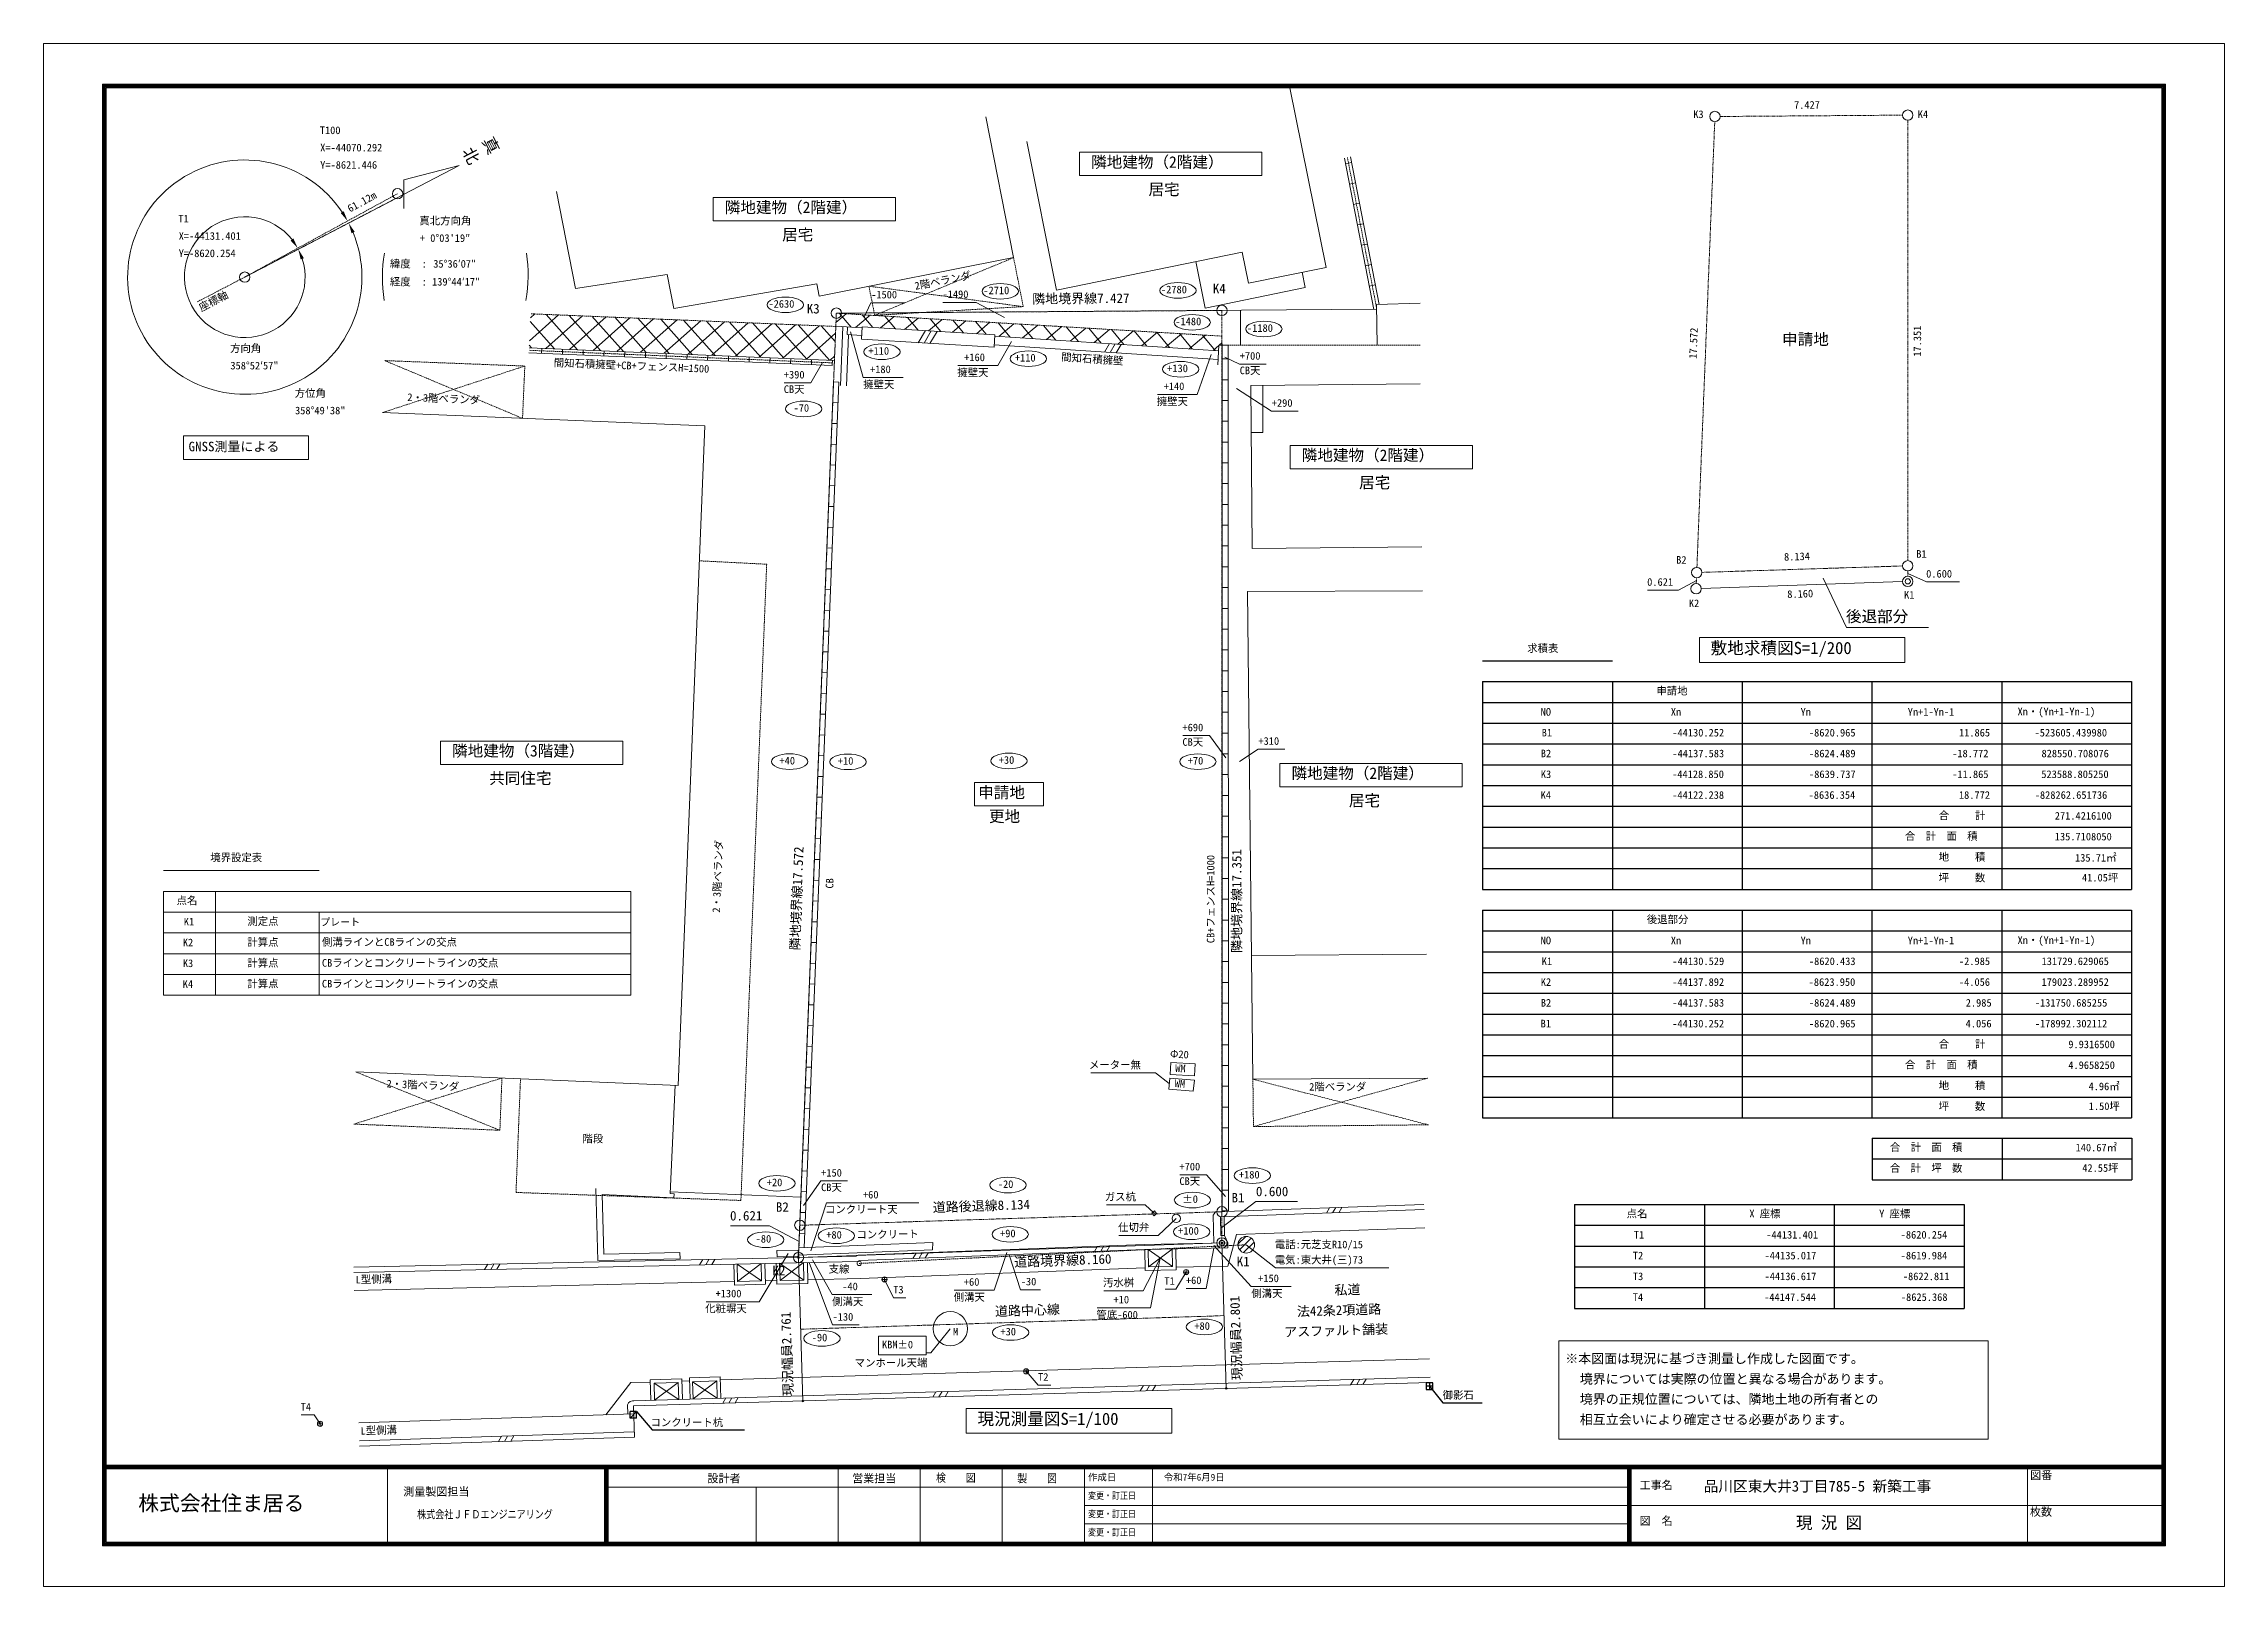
# Model space of a CAD drawing. Units: millimetres at full size, sheet at 1:100, with parts at 1:200. Extents: x -21000 to 21000, y -14848 to 14848.
import ezdxf
from ezdxf.enums import TextEntityAlignment as Align

# ---------------------------------------------------------------- set-up
doc = ezdxf.new("R2010")
doc.units = ezdxf.units.MM
doc.header["$LTSCALE"] = 100
for name, pattern in [('USER1', [1.125, 0.75, -0.125, 0.125, -0.125]), ('USER2', [0.375, 0.25, -0.125]), ('USER6', [1.25, 0.625, -0.125, 0.125, -0.125, 0.125, -0.125])]:
    doc.linetypes.add(name, pattern=pattern)
for name, color, linetype, lineweight in [('0-1_1\u3000枠', 7, 'Continuous', 18), ('0-3_2\u3000拡大図', 7, 'Continuous', 18), ('0-4_3\u3000地積図', 2, 'Continuous', 18), ('0-5_7\u3000高さ', 7, 'Continuous', 18), ('0-6_8\u3000平面図', 7, 'Continuous', 18), ('0-7_9\u3000境界', 7, 'Continuous', 18)]:
    doc.layers.add(name, color=color, linetype=linetype, lineweight=lineweight)
doc.layers.add('0-2_12\u3000境界点・復元点', color=7, linetype='Continuous')
doc.layers.add('0-8_4\u3000求積図', color=7, linetype='Continuous')
doc.styles.add('ＭＳ ゴシック', font='')
doc.styles.get('ＭＳ ゴシック').set_extended_font_data('MS Gothic')

msp = doc.modelspace()

# ---------------------------------------------------------------- texts
at = {"layer": '0-1_1\u3000枠', "style": 'ＭＳ ゴシック'}
for s, height, p in [('敷地求積図S=1/200', 234.6, (11104.8, 3027.4)), ('※本図面は現況に基づき測量し作成した図面です。', 183.3, (8305.5, -10609.5)), ('\u3000境界については実際の位置と異なる場合があります。', 183.3, (8335.9, -11001.8)), ('\u3000境界の正規位置については、隣地土地の所有者との', 183.3, (8335.9, -11390.1)), ('現況測量図S=1/100', 234.6, (-3015.8, -11811.2)), ('\u3000相互立会いにより確定させる必要があります。', 183.3, (8335.9, -11782.6)), ('測量製図担当', 155.5, (-14072.5, -13149.1)), ('設計者', 155.5, (-8214.1, -12894.4)), ('営業担当', 155.5, (-5427.3, -12894.4)), ('作成日', 129.6, (-885.7, -12851)), ('令和7年6月9日', 129.6, (574.7, -12851)), ('工事名', 155.5, (9738.3, -13023.7)), ('品川区東大井3丁目785-5 新築工事', 207.4, (10971.3, -13085.9)), ('図番', 155.5, (17258.9, -12832.5)), ('株式会社住ま居る', 293.3, (-19176.8, -13480.4)), ('枚数', 155.5, (17255.6, -13538.4)), ('図\u3000名', 155.5, (9737.3, -13712.8)), ('現 況 図', 233.3, (12748.6, -13808.9))]:
    msp.add_text(s, height=height, dxfattribs=at).set_placement(p, align=Align.BOTTOM_LEFT)
for s, height, width, p in [('検\u3000\u3000図', 155.5, 0.9, (-3811.7, -12884.3)), ('製\u3000\u3000図', 155.5, 0.9, (-2248.2, -12894.4)), ('変更・訂正日', 129.6, 0.85, (-885.7, -13204.5)), ('株式会社ＪＦＤエンジニアリング', 155.5, 0.8, (-13806, -13586.8)), ('変更・訂正日', 129.6, 0.85, (-885.7, -13558.1)), ('変更・訂正日', 129.6, 0.85, (-885.7, -13911.6))]:
    msp.add_text(s, height=height, dxfattribs=dict(at, width=width)).set_placement(p, align=Align.BOTTOM_LEFT)
at = {"layer": '0-2_12\u3000境界点・復元点', "style": 'ＭＳ ゴシック'}
for s, p in [('御影石', (5944.7, -11284.9)), ('コンクリート杭', (-9311.4, -11809.1))]:
    msp.add_text(s, height=146.6, dxfattribs=at).set_placement(p, align=Align.BOTTOM_LEFT)
at = {"layer": '0-3_2\u3000拡大図', "style": 'ＭＳ ゴシック'}
for s, height, p in [('境界設定表', 146.6, (-17790.9, -935.8)), ('点名', 146.6, (-18438.6, -1764.4)), ('K1', 146.6, (-18300.6, -2171)), ('測定点', 146.6, (-17076.2, -2163.8)), ('プレート', 140.5, (-15671.8, -2172.6)), ('K2', 146.6, (-18318.9, -2571)), ('計算点', 146.6, (-17076.2, -2564.4)), ('側溝ラインとCBラインの交点', 146.6, (-15639.1, -2561.8)), ('K3', 146.6, (-18318.3, -2971)), ('計算点', 146.6, (-17076.2, -2964.4)), ('CBラインとコンクリートラインの交点', 146.6, (-15640.1, -2964.4)), ('K4', 146.6, (-18321.4, -3371)), ('計算点', 146.6, (-17076.2, -3364.4)), ('CBラインとコンクリートラインの交点', 146.6, (-15640.1, -3364.4))]:
    msp.add_text(s, height=height, dxfattribs=at).set_placement(p, align=Align.BOTTOM_LEFT)
at = {"layer": '0-4_3\u3000地積図', "color": 7, "style": 'ＭＳ ゴシック'}
for s, height, p in [('K3', 146.6, (10770.8, 13371.6)), ('K4', 146.6, (15094.4, 13371.6)), ('申請地', 219.9, (12481.4, 8981.7)), ('B1', 146.6, (15066.8, 4907.9)), ('B2', 146.6, (10441.7, 4793.7)), ('0.600', 146.6, (15256.7, 4526.7)), ('0.621', 146.6, (9883.5, 4368.3)), ('K1', 146.6, (14830.8, 4120.9)), ('K2', 146.6, (10686, 3957.5)), ('後退部分', 219.9, (13711.7, 3649))]:
    msp.add_text(s, height=height, dxfattribs=at).set_placement(p, align=Align.BOTTOM_LEFT)
for s, rotation, p in [('7.427', 0.412, (12712.6, 13550.6)), ('17.572', 87.746, (10879.1, 8778.5)), ('17.351', 90, (15203.4, 8822.2)), ('8.134', 1.835, (12522.6, 4851.3)), ('8.160', 1.977, (12585.3, 4132.2))]:
    msp.add_text(s, height=146.6, rotation=rotation, dxfattribs=at).set_placement(p, align=Align.BOTTOM_LEFT)
at = {"layer": '0-5_7\u3000高さ', "style": 'ＭＳ ゴシック'}
for s, p in [('-1500', (-5062, 9900.4)), ('-1490', (-3687.3, 9908.6)), ('-2710', (-2901.4, 9981.3)), ('-2780', (520.4, 9998.8)), ('-2630', (-7039.6, 9721.9)), ('-1480', (795.9, 9384.5)), ('-1180', (2176.2, 9256.8)), ('+110', (-5115.6, 8817.8)), ('+160', (-3270.1, 8693.2)), ('+110', (-2293.5, 8684.8)), ('+700', (2036.7, 8721.1)), ('+390', (-6743.5, 8359.3)), ('+180', (-5083.5, 8462.5)), ('擁壁天', (-3402.1, 8401.1)), ('+130', (639.2, 8481.4)), ('CB天', (2035.7, 8441.1)), ('CB天', (-6744.5, 8079.3)), ('擁壁天', (-5215.4, 8170.4)), ('擁壁天', (439, 7843.6)), ('+140', (571, 8135.8)), ('+290', (2654.1, 7814.6)), ('-70', (-6556.6, 7717.9)), ('+690', (934.4, 1568.2)), ('CB天', (933.4, 1288.2)), ('+310', (2396.3, 1307.4)), ('+40', (-6827.4, 928.9)), ('+10', (-5703.5, 924.5)), ('+30', (-2604.6, 942.1)), ('+70', (1034.9, 928.1)), ('+700', (875.7, -6885.1)), ('+20', (-7072, -7189.4)), ('+150', (-6025.3, -7004.2)), ('CB天', (-6026.3, -7284.2)), ('-20', (-2622.1, -7222.6)), ('CB天', (874.7, -7165.1)), ('+180', (2020.4, -7040.2)), ('コンクリート天', (-5950.8, -7708.2)), ('+60', (-5219.8, -7425.1)), ('±0', (931.4, -7510.9)), ('+100', (849.9, -8121.3)), ('-80', (-7286.8, -8274.7)), ('+80', (-5926.8, -8197.6)), ('+90', (-2579.4, -8171.1)), ('+1300', (-8058.6, -9328.3)), ('-40', (-5618.4, -9191.3)), ('側溝天', (-3472.2, -9396.7)), ('+60', (-3276.7, -9105.5)), ('-30', (-2180.6, -9097.9)), ('+60', (1000.4, -9073.9)), ('側溝天', (2260.2, -9327.3)), ('+150', (2390.7, -9036.1)), ('化粧塀天', (-8257.6, -9617.4)), ('側溝天', (-5813.8, -9482.4)), ('-130', (-5805.1, -9777.2)), ('管底-600', (-724.7, -9736.3)), ('+10', (-393.8, -9445.1)), ('-90', (-6206.1, -10175)), ('+30', (-2572.5, -10061.1)), ('+80', (1162.1, -9953.5)), ('マンホール天端', (-5379.8, -10661.7)), ('KBM±0', (-4853.6, -10312.1))]:
    msp.add_text(s, height=146.6, dxfattribs=at).set_placement(p, align=Align.BOTTOM_LEFT)
at = {"layer": '0-6_8\u3000平面図', "style": 'ＭＳ ゴシック'}
for s, height, p in [('T100', 146.6, (-15680.8, 13063.4)), ('X=-44070.292', 146.6, (-15673.7, 12730)), ('隣地建物（2階建）', 219.9, (-825, 12394.1)), ('Y=-8621.446', 146.6, (-15673.7, 12396.7)), ('居宅', 219.9, (279.6, 11868.5)), ('隣地建物（2階建）', 219.9, (-7881.1, 11522.2)), ('T1', 146.6, (-18405.3, 11362.1)), ('真北方向角', 146.6, (-13763.8, 11321.8)), ('X=-44131.401', 146.6, (-18398.2, 11028.7)), ('+ 0°03\'19"', 146.6, (-13753.6, 10988.4)), ('居宅', 219.9, (-6776.6, 10996.6)), ('Y=-8620.254', 146.6, (-18398.2, 10695.4)), ('緯度', 146.6, (-14330.4, 10493.1)), (':', 146.6, (-13718.2, 10493.1)), ('35°36′07″', 146.6, (-13495.9, 10493.1)), ('経度', 146.6, (-14330.4, 10147.6)), (': 139°44′17″', 146.6, (-13718.2, 10147.6)), ('方向角', 146.6, (-17408.8, 8867.1)), ('358°52′57"', 146.6, (-17402.7, 8533.7)), ('方位角', 146.6, (-16163.8, 8003)), ('358°49\'38"', 146.6, (-16157.7, 7669.6)), ('GNSS測量による', 183.3, (-18207.8, 6946.4)), ('隣地建物（2階建）', 219.9, (3230.9, 6750.3)), ('居宅', 219.9, (4335.5, 6224.7)), ('隣地建物（3階建）', 219.9, (-13132.7, 1059.9)), ('共同住宅', 219.9, (-12418, 533.6)), ('隣地建物（2階建）', 219.9, (3034.2, 628.8)), ('居宅', 219.9, (4138.8, 103.2)), ('メーター無', 146.6, (-867.1, -4925.4)), ('2階ベランダ', 146.6, (3373.7, -5348.8)), ('階段', 146.6, (-10622.5, -6348.7)), ('ガス杭', 146.6, (-563.4, -7467)), ('仕切弁', 146.6, (-305.7, -8053.9)), ('電話:元芝支R10/15', 146.6, (2711.7, -8384.3)), ('支線', 146.6, (-5880.1, -8856.1)), ('電気:東大井(三)73', 146.6, (2711.7, -8679.3)), ('T3', 146.6, (-4636.3, -9254.3)), ('汚水桝', 146.6, (-596.7, -9117.7)), ('T1', 146.6, (585.2, -9087.5)), ('M', 146.6, (-3486.9, -10063.2)), ('T2', 146.6, (-1847.2, -10933.9)), ('T4', 146.6, (-16050.1, -11509.3))]:
    msp.add_text(s, height=height, dxfattribs=at).set_placement(p, align=Align.BOTTOM_LEFT)
for s, height, rotation, p in [('真', 234.6, 297.453, (-12624.2, 12946.4)), ('北', 234.6, 297.453, (-13006.9, 12747.6)), ('61.12m', 146.6, 28.626, (-15076.4, 11557.5)), ('座標軸', 146.6, 27.509, (-17941.1, 9649.7)), ('2階ベランダ', 146.6, 11.169, (-4199.8, 10065.7)), ('間知石積擁壁', 146.6, 356.273, (-1408.9, 8699.9)), ('間知石積擁壁+CB+フェンスH=1500', 146.6, 357.626, (-11179.3, 8594)), ('2・3階ベランダ', 146.6, 357.607, (-13999.8, 7927.3)), ('申請地', 219.9, 359.988, (-3000, 258.3)), ('更地', 219.9, 359.988, (-2793.1, -200.4)), ('2・3階ベランダ', 146.6, 87.676, (-7930, -1884)), ('CB+フェンスH=1000', 146.6, 90.014, (1593.3, -2466.7)), ('CB', 146.6, 87.746, (-5749.1, -1420.2)), ('Φ20 ', 146.6, 356.58, (688.6, -4711)), ('WM', 146.6, 356.58, (787.6, -4987.9)), ('2・3階ベランダ', 146.6, 357.607, (-14400.4, -5287.3)), ('WM', 146.6, 355.378, (776.1, -5280.1)), ('コンクリート', 146.6, 0.784, (-5343.5, -8197.3)), ('L型側溝', 146.6, 1.693, (-14986.2, -9063)), ('私道', 183.3, 1.835, (3865.4, -9291.6)), ('現況幅員2.761', 183.3, 91.693, (-6513, -11181.1)), ('現況幅員2.801', 183.3, 91.693, (2132.9, -10876.2)), ('法42条2項道路', 183.3, 1.835, (3142.2, -9704.8)), ('アスファルト舗装\u3000', 183.3, 1.835, (2897.8, -10100.1)), ('L型側溝', 146.6, 1.693, (-14891.9, -11971.3))]:
    msp.add_text(s, height=height, rotation=rotation, dxfattribs=at).set_placement(p, align=Align.BOTTOM_LEFT)
at = {"layer": '0-7_9\u3000境界', "style": 'ＭＳ ゴシック'}
for s, p in [('K4', (1517.2, 9987)), ('K3', (-6302.8, 9599.8)), ('B2', (-6896.9, -7693.1)), ('B1', (1878.1, -7513.2)), ('0.600', (2348, -7392.6)), ('0.621', (-7780.5, -7860.4)), ('K2', (-6962.9, -8914.6)), ('K1', (1978.1, -8740.5))]:
    msp.add_text(s, height=183.3, dxfattribs=at).set_placement(p, align=Align.BOTTOM_LEFT)
for s, rotation, p in [('隣地境界線7.427', 0.412, (-1958.8, 9790.4)), ('隣地境界線17.572', 87.746, (-6387.2, -2609.8)), ('隣地境界線17.351', 90, (2124.1, -2654.3)), ('道路後退線8.134', 1.835, (-3871.3, -7699.7)), ('道路境界線8.160', 1.977, (-2302.2, -8753.8)), ('道路中心線', 1.835, (-2672.9, -9700.4))]:
    msp.add_text(s, height=183.3, rotation=rotation, dxfattribs=at).set_placement(p, align=Align.BOTTOM_LEFT)
at = {"layer": '0-8_4\u3000求積図', "style": 'ＭＳ ゴシック'}
for s, p in [('求積表', (7573.5, 3092.5)), ('申請地', (10060.8, 2272.6)), ('NO', (7832.3, 1867.5)), ('Xn', (10338.4, 1867.5)), ('Yn', (12838.4, 1867.5)), ('Yn+1-Yn-1', (14901.4, 1867.5)), ('Xn・(Yn+1-Yn-1)', (17016.6, 1874.1)), ('B1', (7852.6, 1467.5)), ('-44130.252', (10368, 1467.5)), ('-8620.965', (12999, 1467.5)), ('11.865', (15888.8, 1467.5)), ('-523605.439980', (17344.2, 1467.5)), ('K3', (7834.9, 667.5)), ('B2', (7834.4, 1067.5)), ('-44128.850', (10364, 667.5)), ('-44137.583', (10369, 1067.5)), ('-8624.489', (12999, 1067.5)), ('-8639.737', (13001, 667.5)), ('-18.772', (15757.9, 1067.5)), ('-11.865', (15758.9, 667.5)), ('523588.805250', (17474.1, 667.5)), ('828550.708076', (17478.2, 1067.5)), ('K4', (7831.8, 267.5)), ('-44122.238', (10367, 267.5)), ('-8636.354', (12992.9, 267.5)), ('18.772', (15887.8, 267.5)), ('-828262.651736', (17348.2, 267.5)), ('合     計', (15499, -126.4)), ('271.4216100', (17734, -132.5)), ('合  計  面  積', (14848.2, -524.4)), ('135.7108050', (17734, -532.5)), ('地     積', (15498, -924.4)), ('135.71㎡', (18123.9, -941.1)), ('坪     数', (15495.9, -1324.9)), ('41.05坪', (18257.9, -1322.8)), ('後退部分', (9877.2, -2127.4)), ('NO', (7832.3, -2532.5)), ('Xn', (10338.4, -2532.5)), ('Yn', (12838.4, -2532.5)), ('Yn+1-Yn-1', (14901.4, -2532.5)), ('Xn・(Yn+1-Yn-1)', (17016.6, -2525.9)), ('K1', (7852.6, -2932.5)), ('-44130.529', (10369, -2932.5)), ('-8620.433', (12999, -2932.5)), ('-2.985', (15888.8, -2932.5)), ('131729.629065', (17479.2, -2932.5)), ('K2', (7834.4, -3332.5)), ('-44137.892', (10368, -3332.5)), ('-8623.950', (12993.9, -3332.5)), ('-4.056', (15887.8, -3332.5)), ('179023.289952', (17478.2, -3332.5)), ('B2', (7834.9, -3732.5)), ('-44137.583', (10369, -3732.5)), ('-8624.489', (12999, -3732.5)), ('2.985', (16018.8, -3732.5)), ('-131750.685255', (17349.2, -3732.5)), ('B1', (7831.8, -4132.5)), ('-44130.252', (10368, -4132.5)), ('-8620.965', (12999, -4132.5)), ('4.056', (16017.8, -4132.5)), ('-178992.302112', (17348.2, -4132.5)), ('合     計', (15499, -4526.4)), ('9.9316500', (17993.9, -4532.5)), ('合  計  面  積', (14848.2, -4924.4)), ('4.9658250', (17993.9, -4932.5)), ('地     積', (15498, -5324.4)), ('4.96㎡', (18383.8, -5341.1)), ('坪     数', (15495.9, -5724.9)), ('1.50坪', (18387.8, -5722.8)), ('合  計  坪  数', (14557.2, -6913.9)), ('合  計  面  積', (14558.2, -6513.4)), ('140.67㎡', (18134, -6518.7)), ('42.55坪', (18262.9, -6911.8)), ('点名', (9488.1, -7791)), ('X 座標', (11851.5, -7791)), ('Y 座標', (14351.5, -7791)), ('T1', (9626.1, -8197.6)), ('-44131.401', (12178.1, -8197.6)), ('-8620.254', (14766.4, -8197.6)), ('T2', (9607.8, -8597.6)), ('T3', (9608.4, -8997.6)), ('-44135.017', (12144.5, -8597.6)), ('-44136.617', (12144.5, -8997.6)), ('-8619.984', (14766.4, -8597.6)), ('-8622.811', (14808, -8997.6)), ('T4', (9605.3, -9397.6)), ('-44147.544', (12136.4, -9397.6)), ('-8625.368', (14770.4, -9397.6))]:
    msp.add_text(s, height=146.6, dxfattribs=at).set_placement(p, align=Align.BOTTOM_LEFT)

# ---------------------------------------------------------------- linework, layer by layer
at = {"layer": '0-1_1\u3000枠'}
for p, q in [((-19868.7, 14070.7), (-19868.7, -14070.7)), ((-19868.7, 14070.7), (19868.7, 14070.7)), ((-19854.5, 14056.6), (19854.5, 14056.6)), ((-19854.5, -14056.6), (-19854.5, 14056.6)), ((19840.4, 14042.4), (-19840.4, 14042.4)), ((-19840.4, 14042.4), (-19840.4, -14042.4)), ((-19826.3, 14028.3), (19826.3, 14028.3)), ((-19826.3, -14028.3), (-19826.3, 14028.3)), ((19812.1, 14014.1), (-19812.1, 14014.1)), ((-19812.1, 14014.1), (-19812.1, -14014.1)), ((19798, 14000), (-19798, 14000)), ((-19798, -14000), (-19798, 14000)), ((19798, 14000), (19798, -14000)), ((19812.1, -14014.1), (19812.1, 14014.1)), ((19826.3, 14028.3), (19826.3, -14028.3)), ((19840.4, -14042.4), (19840.4, 14042.4)), ((19854.5, 14056.6), (19854.5, -14056.6)), ((19868.7, 14070.7), (19868.7, -14070.7)), ((-19798, -12515.2), (19798, -12515.2)), ((-19798, -12529.3), (19798, -12529.3)), ((19798, -12543.4), (-19798, -12543.4)), ((-19798, -12557.6), (19798, -12557.6)), ((19798, -12571.7), (-19798, -12571.7)), ((-19798, -12585.9), (19798, -12585.9)), ((-14376.2, -14000), (-14376.2, -12585.9)), ((-10197.7, -14000), (-10197.7, -12585.9)), ((-10183.5, -12585.9), (-10183.5, -14000)), ((-10169.4, -14014.1), (-10169.4, -12585.9)), ((-10155.2, -12585.9), (-10155.2, -14000)), ((-10141.1, -14000), (-10141.1, -12585.9)), ((-10126.9, -14000), (-10126.9, -12585.9)), ((-5696.2, -14000), (-5696.2, -12585.9)), ((-4116.3, -14000), (-4116.3, -12585.9)), ((-2536.3, -14000), (-2536.3, -12585.9)), ((-956.5, -14000), (-956.5, -12585.9)), ((355.8, -14000), (355.8, -12585.9)), ((9507.2, -14000), (9507.2, -12585.9)), ((9521.3, -12585.9), (9521.3, -14000)), ((9535.5, -14000), (9535.5, -12585.9)), ((9549.6, -12585.9), (9549.6, -14000)), ((9563.8, -14000), (9563.8, -12585.9)), ((9577.9, -14000), (9577.9, -12585.9)), ((17208.2, -14000), (17208.2, -12585.9)), ((-10126.9, -12939.4), (-956.5, -12939.4)), ((-7276.1, -14035.4), (-7276.1, -12939.4)), ((-956.5, -12939.4), (9507.2, -12939.4)), ((9507.2, -13292.9), (-956.5, -13292.9)), ((9577.9, -13292.9), (19798, -13292.9)), ((-956.5, -13646.5), (9507.2, -13646.5)), ((-19868.7, -14070.7), (19868.7, -14070.7)), ((19854.5, -14056.6), (-19854.5, -14056.6)), ((-19840.4, -14042.4), (19840.4, -14042.4)), ((19826.3, -14028.3), (-19826.3, -14028.3)), ((-19812.1, -14014.1), (19812.1, -14014.1)), ((-19798, -14000), (19798, -14000))]:
    msp.add_line(p, q, dxfattribs=at)
for points in [[(-21000, -14848.5), (21000, -14848.5), (21000, 14848.5), (-21000, 14848.5)], [(8182.6, -10124.9), (16453.5, -10124.9), (16453.5, -12015.2), (8182.6, -12015.2)]]:
    msp.add_lwpolyline(points, close=True, dxfattribs=at)
at = {"layer": '0-1_1\u3000枠', "color": 3}
for points in [[(14846.6, 2936.4), (14846.6, 3415.7), (10889.8, 3415.7), (10889.8, 2936.4)], [(726, -11902.2), (726, -11423), (-3230.9, -11423), (-3230.9, -11902.2)]]:
    msp.add_lwpolyline(points, close=True, dxfattribs=at)
at = {"layer": '0-2_12\u3000境界点・復元点'}
for p, q in [((5753.8, -10993.6), (5628.8, -10993.6)), ((5691.3, -10931.1), (5691.3, -11056.1)), ((-9578.4, -11485.1), (-9703.4, -11610.1)), ((-9578.4, -11485.1), (-9615.9, -11500.6)), ((-9578.4, -11485.1), (-9593.9, -11522.6))]:
    msp.add_line(p, q, dxfattribs=at)
msp.add_lwpolyline([(5753.8, -11056.1), (5753.8, -10931.1), (5628.8, -10931.1), (5628.8, -11056.1)], close=True, dxfattribs=at)
for points in [[(5691.3, -10993.6), (5944.9, -11315.8), (6704.1, -11315.8)], [(-9578.4, -11610.1), (-9578.4, -11485.1), (-9703.4, -11485.1)], [(-9578.4, -11610.1), (-9703.4, -11610.1), (-9703.4, -11485.1)], [(-9578.4, -11485.1), (-9280.8, -11838), (-7503.3, -11838)]]:
    msp.add_lwpolyline(points, dxfattribs=at)
at = {"layer": '0-3_2\u3000拡大図', "color": 30}
for p, q in [((-18689.9, -1071), (-15689.9, -1071)), ((-18689.9, -1471), (-9689.9, -1471)), ((-18689.9, -1471), (-18689.9, -3471)), ((-17689.9, -1471), (-17689.9, -3471)), ((-9689.9, -1471), (-9689.9, -3471)), ((-18689.9, -1871), (-9689.9, -1871)), ((-15689.9, -1871), (-15689.9, -3471)), ((-18689.9, -2271), (-9689.9, -2271)), ((-18689.9, -2671), (-9689.9, -2671)), ((-18689.9, -3071), (-9689.9, -3071)), ((-18689.9, -3471), (-9689.9, -3471))]:
    msp.add_line(p, q, dxfattribs=at)
at = {"layer": '0-4_3\u3000地積図', "linetype": 'USER6'}
for p, q in [((11288.4, 13446.4), (14802, 13471.7)), ((10841, 4766.8), (11184.5, 13345.8)), ((14902, 13372.4), (14901.9, 4897.1)), ((14901.9, 4697.1), (14901.9, 4597.2)), ((10828.5, 4456.4), (10833, 4567))]:
    msp.add_line(p, q, dxfattribs=at)
at = {"layer": '0-4_3\u3000地積図', "linetype": 'USER1'}
msp.add_line((14802, 4793.9), (10937, 4670.1), dxfattribs=at)
at = {"layer": '0-4_3\u3000地積図'}
for p, q in [((9891.6, 4328.3), (10487.5, 4328.3)), ((10830.7, 4511.7), (10487.5, 4328.3)), ((14802, 4493.8), (10924.4, 4359.9))]:
    msp.add_line(p, q, dxfattribs=at)
for points in [[(14901.9, 4647.2), (15259.8, 4486.7), (15896.3, 4486.7)], [(13271.4, 4558.6), (13722, 3610.3), (15300.2, 3610.3)]]:
    msp.add_lwpolyline(points, dxfattribs=at)
for centre, radius in [((11188.5, 13445.7), 100), ((14902, 13472.4), 100), ((10837, 4666.9), 100), ((14901.9, 4797.1), 100), ((10824.5, 4356.5), 100), ((14902, 4497.2), 100), ((14902, 4497.2), 50)]:
    msp.add_circle(centre, radius, dxfattribs=at)
at = {"layer": '0-5_7\u3000高さ', "color": 4}
for p, q in [((-3681.2, 9868.6), (-3037.7, 9868.6)), ((-2496.6, 9577), (-3037.7, 9868.6)), ((-2362.1, 9113.8), (-2624.6, 8653.2)), ((1483.6, 8865.1), (1216.6, 8095.8)), ((-5999.4, 8711.2), (-6223.8, 8319.3)), ((-3389.9, 8653.2), (-2624.6, 8653.2)), ((-6737.4, 8319.3), (-6223.8, 8319.3)), ((451.2, 8095.8), (1216.6, 8095.8)), ((940.5, 1528.2), (1454, 1528.2)), ((1768.5, 1100), (1454, 1528.2)), ((881.8, -6925.1), (1395.4, -6925.1)), ((1759.1, -7341.7), (1395.4, -6925.1)), ((1540, -8340.3), (1390.1, -9113.9)), ((-6662.3, -8444), (-7220.2, -9368.3)), ((-2452.1, -8419), (-2694.6, -9145.5)), ((506.1, -8527.9), (314.7, -9485.1)), ((-3463, -9145.5), (-2694.6, -9145.5)), ((1006.5, -9113.9), (1390.1, -9113.9)), ((-8241.4, -9368.3), (-7220.2, -9368.3)), ((-706.5, -9485.1), (314.7, -9485.1)), ((-3537.7, -9888.4), (-3911.8, -10352.1)), ((-3911.8, -10352.1), (-4004.1, -10352.1))]:
    msp.add_line(p, q, dxfattribs=at)
for points in [[(-5199.4, 9585.6), (-5065.9, 9860.4), (-4422.4, 9860.4)], [(-5461.2, 9303), (-5213.3, 8422.5), (-4447.9, 8422.5)], [(1752.1, 8815.1), (2032.8, 8681.1), (2546.4, 8681.1)], [(1976.7, 8209.3), (2650.2, 7774.6), (3163.7, 7774.6)], [(2034.3, 1028.6), (2392.4, 1267.4), (2905.9, 1267.4)], [(-6364.8, -7515.9), (-6029.2, -7044.2), (-5515.6, -7044.2)], [(-6224.8, -8388.1), (-5920.2, -7465.1), (-4143.7, -7465.1)], [(1539, -8287.4), (2259.3, -9076.1), (3027.7, -9076.1)], [(-6257.6, -8614.1), (-5809, -9817.2), (-5295.5, -9817.2)], [(-6194.1, -8561.7), (-5814.7, -9231.3), (-5046.3, -9231.3)], [(-2403.6, -8465.1), (-2184.5, -9137.9), (-1800.9, -9137.9)]]:
    msp.add_lwpolyline(points, dxfattribs=at)
msp.add_lwpolyline([(-4921.5, -10032.1), (-4004.1, -10032.1), (-4004.1, -10392.1), (-4921.5, -10392.1)], close=True, dxfattribs=at)
for centre in [(-2576.5, 10080.3), (845.3, 10097.8), (-6714.7, 9820.9), (1120.8, 9483.5), (2501, 9355.7), (-4855.7, 8916.8), (-2033.6, 8783.7), (899.1, 8580.4), (-6361.6, 7816.9), (-6632.4, 1027.9), (-5508.6, 1023.5), (-2409.6, 1041.1), (1229.8, 1027.1), (-6877.1, -7090.5), (-2427.1, -7123.6), (2280.3, -6941.3), (1126.3, -7411.9), (-5731.9, -8098.6), (-2384.5, -8072.1), (1109.8, -8022.3), (-7091.9, -8175.7), (-6011.2, -10076), (-2377.6, -9962.1), (1357.1, -9854.5)]:
    msp.add_ellipse(centre, major_axis=(350, 0), ratio=0.428571, dxfattribs=at)
at = {"layer": '0-6_8\u3000平面図'}
for p, q in [((3700.9, 10541.2), (3004.3, 14000)), ((-2319.3, 10729.3), (-2854.3, 13439.1)), ((4616.5, 9733.9), (4051.5, 12642.8)), ((4720.5, 9827.4), (4169.1, 12666.7)), ((4189.8, 12560), (4072, 12537.1)), ((-10753.8, 10133.5), (-11122.8, 12002.5)), ((4266.1, 12167.3), (4148.3, 12144.5)), ((4342.3, 11774.7), (4224.5, 11751.8)), ((4418.6, 11382), (4300.8, 11359.1)), ((4494.9, 10989.4), (4377.1, 10966.5)), ((-2319.3, 10729.3), (-6062.3, 9990.3)), ((1369.7, 9759.5), (1189.4, 10652)), ((2204.6, 10236.4), (2084.5, 10834.9)), ((2204.6, 10236.4), (3700.9, 10541.2)), ((4571.1, 10596.7), (4453.3, 10573.8)), ((-10753.8, 10133.5), (-8989.2, 10403.4)), ((-8859.9, 9748.4), (-8989.2, 10403.4)), ((-8859.9, 9748.4), (-6108.9, 10226.3)), ((-6062.3, 9990.3), (-6108.9, 10226.3)), ((1369.7, 9759.5), (3296, 10156.1)), ((3296, 10156.1), (3237.3, 10446.8)), ((4647.4, 10204), (4529.6, 10181.2)), ((-5732.6, 9659.7), (4672.4, 9734.3)), ((2049, 9715.5), (2049, 9042.8)), ((-11080.7, 9626), (-11642.4, 9125.6)), ((-11159.2, 8975.2), (-11626.8, 9500.1)), ((-11536.8, 9644.9), (-11624.1, 9567.1)), ((-10624.6, 9607.1), (-11326.2, 8982.1)), ((-10717.7, 8956.9), (-11322.7, 9636)), ((-10276.2, 8938.6), (-10881.2, 9617.7)), ((-10168.4, 9588.2), (-10870.1, 8963.2)), ((-9834.7, 8920.3), (-10439.7, 9599.4)), ((-9712.3, 9569.2), (-10414, 8944.3)), ((-9393.2, 8902), (-9998.2, 9581.1)), ((-9256.2, 9550.3), (-9957.8, 8925.4)), ((-8951.7, 8883.7), (-9556.7, 9562.8)), ((-8800.1, 9531.4), (-9501.7, 8906.5)), ((-8510.2, 8865.4), (-9115.2, 9544.5)), ((-8344, 9512.5), (-9045.6, 8887.5)), ((-8068.8, 8847.1), (-8673.7, 9526.2)), ((-7887.9, 9493.6), (-8589.5, 8868.6)), ((-7627.3, 8828.8), (-8232.2, 9507.9)), ((-7431.8, 9474.7), (-8133.4, 8849.7)), ((-7185.8, 8810.5), (-7790.7, 9489.6)), ((-6975.6, 9455.8), (-7677.3, 8830.8)), ((-6744.3, 8792.2), (-7349.2, 9471.3)), ((-6519.5, 9436.9), (-7221.1, 8811.9)), ((-6302.8, 8773.9), (-6907.7, 9453)), ((-6063.4, 9418), (-6765, 8793)), ((-5861.3, 8755.6), (-6466.2, 9434.7)), ((-5748.4, 9273.3), (-6308.9, 8774.1)), ((-5754.8, 9113.4), (-6024.7, 9416.4)), ((-5237.3, 9377.1), (-5742.7, 9407.1)), ((-5542.5, 9648.4), (-5739.7, 9483)), ((-5446, 9389.5), (-5669.7, 9656)), ((-5653.7, 8268.4), (-5608.4, 9399.1)), ((-5535.7, 8263.7), (-5496.4, 9245.3)), ((-5516.1, 9393.6), (-5524.8, 9247)), ((-5246, 9230.4), (-5524.8, 9247)), ((-5081.2, 9621), (-5363.1, 9384.5)), ((-5236.2, 9396.1), (-5250.4, 9156.5)), ((-2680.3, 9244.1), (-5236.2, 9396.1)), ((-5026.7, 9383.6), (-5233.4, 9630.1)), ((-4620, 9593.6), (-4880.6, 9374.9)), ((-4590.4, 9357.7), (-4797.2, 9604.1)), ((-4158.7, 9566.2), (-4419.3, 9347.5)), ((-4154.2, 9331.7), (-4361, 9578.2)), ((-4154.1, 9091.3), (-4016.5, 9323.6)), ((-4041.8, 9084.6), (-3904.2, 9316.9)), ((-3697.5, 9538.7), (-3958.1, 9320.1)), ((-3929.5, 9078), (-3791.9, 9310.2)), ((-3717.9, 9305.8), (-3924.7, 9552.2)), ((-3236.2, 9511.3), (-3496.8, 9292.6)), ((-3281.7, 9279.9), (-3488.5, 9526.3)), ((-2845.5, 9253.9), (-3052.3, 9500.4)), ((-2775, 9483.9), (-3035.6, 9265.2)), ((-2680.3, 9244.1), (-2694.6, 9004.5)), ((-2384.9, 9199), (-2616, 9474.4)), ((-2313.7, 9456.5), (-2603.6, 9213.2)), ((-1946.5, 9170.4), (-2179.8, 9448.5)), ((-1852.5, 9429), (-2145.2, 9183.4)), ((-1508.1, 9141.9), (-1743.6, 9422.6)), ((-1391.2, 9401.6), (-1686.9, 9153.5)), ((-1069.6, 9113.3), (-1307.3, 9396.6)), ((-929.9, 9374.2), (-1228.5, 9123.7)), ((-631.2, 9084.7), (-871.1, 9370.7)), ((-468.7, 9346.7), (-770.1, 9093.8)), ((-192.8, 9056.2), (-434.9, 9344.7)), ((-7.4, 9319.3), (-311.8, 9063.9)), ((245.7, 9027.6), (1.4, 9318.8)), ((453.8, 9291.9), (146.6, 9034.1)), ((684.1, 8999.1), (437.6, 9292.9)), ((915.1, 9264.5), (604.9, 9004.2)), ((1122.5, 8970.5), (873.8, 9266.9)), ((1561, 8941.9), (1310, 9241)), ((-5813.9, 8653.5), (-11651.9, 8895.5)), ((-5769.3, 8751.7), (-11647.8, 8995.4)), ((-11600.7, 8993.5), (-11645.7, 9044)), ((-11409.1, 8885.4), (-11404.9, 8985.3)), ((-11009.4, 8868.9), (-11005.3, 8968.8)), ((-10609.8, 8852.3), (-10605.6, 8952.2)), ((-10210.1, 8835.7), (-10206, 8935.6)), ((-9810.5, 8819.2), (-9806.3, 8919.1)), ((-9410.8, 8802.6), (-9406.7, 8902.5)), ((-9011.1, 8786), (-9007, 8885.9)), ((-8611.5, 8769.5), (-8607.3, 8869.4)), ((-8211.8, 8752.9), (-8207.7, 8852.8)), ((-7812.2, 8736.3), (-7808, 8836.2)), ((-5766.1, 8832.4), (-5852.8, 8755.2)), ((-2694.6, 9004.5), (-5250.4, 9156.5)), ((1621.4, 8769.5), (-2691.8, 9050.5)), ((1627.8, 8937.6), (-2681.8, 9218.3)), ((-568.7, 8912.2), (-472.6, 9074.4)), ((-456.8, 8904.9), (-360.7, 9067.1)), ((-344.8, 8897.6), (-248.7, 9059.8)), ((1376.3, 9237), (1063.3, 8974.4)), ((1631.6, 9036.7), (1521.7, 8944.5)), ((1631.8, 9042.7), (1617.5, 8665.9)), ((1631.8, 9042.7), (1814.9, 9042.8)), ((1694.8, 9089.8), (1638.7, 9042.7)), ((1698.8, -7621.8), (1694.9, 9042.7)), ((1818.8, -7621.8), (1814.9, 9042.8)), ((-7412.5, 8719.8), (-7408.4, 8819.7)), ((-7012.9, 8703.2), (-7008.7, 8803.1)), ((-6613.2, 8686.6), (-6609.1, 8786.6)), ((-6213.5, 8670.1), (-6209.4, 8770)), ((-5813.9, 8653.5), (-5809.7, 8753.4)), ((1695, 8778.2), (1815, 8778.2)), ((-6458.8, -8475), (-5785.5, 8338.1)), ((-6353, -8330.5), (-5685.6, 8334.1)), ((-5785.5, 8338.1), (-5685.6, 8334.1)), ((1695.1, 8378.2), (1815.1, 8378.2)), ((2480.6, 8272.8), (2481.2, 7364.9)), ((-8263.6, 7491.3), (-14471.6, 7746.9)), ((-5801.5, 7938.4), (-5701.6, 7934.4)), ((1695.2, 7978.2), (1815.2, 7978.2)), ((1695.3, 7578.2), (1815.3, 7578.2)), ((-8263.6, 7491.3), (-8777.2, -5205.7)), ((-5817.5, 7538.7), (-5717.6, 7534.7)), ((1695.4, 7178.2), (1815.4, 7178.2)), ((2258, 7363.3), (2481.2, 7364.9)), ((-5849.5, 6739.4), (-5749.6, 6735.4)), ((-5833.5, 7139.1), (-5733.6, 7135.1)), ((1695.4, 6778.2), (1815.4, 6778.2)), ((-5865.5, 6339.7), (-5765.6, 6335.7)), ((1695.5, 6378.2), (1815.5, 6378.2)), ((-5881.6, 5940), (-5781.6, 5936)), ((1695.6, 5978.2), (1815.6, 5978.2)), ((-5897.6, 5540.3), (-5797.6, 5536.3)), ((1695.7, 5578.2), (1815.7, 5578.2)), ((-5913.6, 5140.7), (-5813.6, 5136.7)), ((1695.8, 5178.2), (1815.8, 5178.2)), ((2277, 5131.6), (5544.8, 5164.1)), ((-5929.6, 4741), (-5829.7, 4737)), ((1695.9, 4778.2), (1815.9, 4778.2)), ((-5945.6, 4341.3), (-5845.7, 4337.3)), ((1696, 4378.2), (1816, 4378.2)), ((2184.5, 4304.7), (5554.3, 4314.8)), ((2184.5, 4304.7), (2290.1, -5086.9)), ((-5961.6, 3941.6), (-5861.7, 3937.6)), ((1696.1, 3978.2), (1816.1, 3978.2)), ((-5977.6, 3541.9), (-5877.7, 3537.9)), ((1696.2, 3578.2), (1816.2, 3578.2)), ((-5993.6, 3142.3), (-5893.7, 3138.3)), ((1696.3, 3178.2), (1816.3, 3178.2)), ((-6009.6, 2742.6), (-5909.7, 2738.6)), ((1696.4, 2778.2), (1816.4, 2778.2)), ((-6025.6, 2342.9), (-5925.7, 2338.9)), ((1696.5, 2378.2), (1816.5, 2378.2)), ((-6041.6, 1943.2), (-5941.7, 1939.2)), ((1696.6, 1978.2), (1816.6, 1978.2)), ((-6057.6, 1543.6), (-5957.7, 1539.5)), ((1696.7, 1578.2), (1816.7, 1578.2)), ((-6073.6, 1143.9), (-5973.7, 1139.9)), ((1696.8, 1178.2), (1816.8, 1178.2)), ((-6089.6, 744.2), (-5989.7, 740.2)), ((1696.9, 778.2), (1816.9, 778.2)), ((-6105.6, 344.5), (-6005.7, 340.5)), ((1697, 378.2), (1817, 378.2)), ((-6121.6, -55.2), (-6021.7, -59.2)), ((1697.1, -21.8), (1817.1, -21.8)), ((-6137.6, -454.8), (-6037.7, -458.8)), ((1697.1, -421.8), (1817.1, -421.8)), ((1697.2, -821.8), (1817.2, -821.8)), ((-6169.7, -1254.2), (-6069.7, -1258.2)), ((-6153.7, -854.5), (-6053.7, -858.5)), ((1697.3, -1221.8), (1817.3, -1221.8)), ((-6185.7, -1653.9), (-6085.7, -1657.9)), ((1697.4, -1621.8), (1817.4, -1621.8)), ((-6201.7, -2053.6), (-6101.7, -2057.6)), ((1697.5, -2021.8), (1817.5, -2021.8)), ((-6217.7, -2453.2), (-6117.8, -2457.2)), ((1697.6, -2421.8), (1817.6, -2421.8)), ((-6233.7, -2852.9), (-6133.8, -2856.9)), ((1697.7, -2821.8), (1817.7, -2821.8)), ((2263.3, -2702.9), (5633, -2680.2)), ((-6249.7, -3252.6), (-6149.8, -3256.6)), ((1697.8, -3221.8), (1817.8, -3221.8)), ((-6265.7, -3652.3), (-6165.8, -3656.3)), ((1697.9, -3621.8), (1817.9, -3621.8)), ((-6281.7, -4052), (-6181.8, -4056)), ((1698, -4021.8), (1818, -4021.8)), ((-6297.7, -4451.6), (-6197.8, -4455.6)), ((1698.1, -4421.8), (1818.1, -4421.8)), ((-14985.1, -4946.3), (-8777.2, -5205.7)), ((-6313.7, -4851.3), (-6213.8, -4855.3)), ((-832.6, -4965.4), (415.2, -4965.4)), ((678.6, -5170.7), (415.2, -4965.4)), ((1698.2, -4821.8), (1818.2, -4821.8)), ((-8935.5, -7286.7), (-8835.6, -5203.3)), ((-6329.7, -5251), (-6229.8, -5255)), ((1698.3, -5221.8), (1818.3, -5221.8)), ((2290.1, -5086.9), (5659.8, -5064.1)), ((-6345.7, -5650.7), (-6245.8, -5654.7)), ((1698.4, -5621.8), (1818.4, -5621.8)), ((-6361.7, -6050.4), (-6261.8, -6054.4)), ((1698.5, -6021.8), (1818.5, -6021.8)), ((-6377.7, -6450), (-6277.8, -6454)), ((1698.6, -6421.8), (1818.6, -6421.8)), ((-6393.7, -6849.7), (-6293.8, -6853.7)), ((1698.7, -6821.8), (1818.7, -6821.8)), ((-10324.3, -8578), (-10361.7, -7188.5)), ((-10207.6, -8455.4), (-10245.6, -7307.8)), ((-8861, -7370.8), (-10245.6, -7307.8)), ((-8933.9, -7252.5), (-6414.2, -7357.9)), ((-6409.7, -7249.4), (-6309.8, -7253.4)), ((-530.9, -7507), (215.1, -7507)), ((389.6, -7666.9), (215.1, -7507)), ((1571.7, -7641.3), (5582.8, -7496.3)), ((1698.8, -7221.8), (1818.8, -7221.8)), ((3824.4, -7659.9), (3885, -7557.7)), ((3943.1, -7655.6), (4003.7, -7553.4)), ((-6425.8, -7649.1), (-6325.8, -7653.1)), ((813.1, -7766.3), (467.7, -8093.9)), ((1524.3, -7703.4), (1534.9, -8240.3)), ((1665.4, -7738), (5586.4, -7596.2)), ((1665.4, -7738), (1672.5, -8097.6)), ((1698.8, -7621.8), (1818.8, -7621.8)), ((1735.3, -7735.5), (1742.5, -8097.6)), ((1972.8, -8077.1), (5599, -7946)), ((3705.6, -7664.2), (3766.2, -7562)), ((-6873.2, -8503), (-6876.1, -8386.4)), ((-3881.9, -8368.3), (-6458.8, -8475)), ((-3871.7, -8227.7), (-6453.3, -8334.6)), ((-6441.8, -8048.8), (-6341.8, -8052.8)), ((199.3, -8266), (-5309.9, -8475.7)), ((203.1, -8365.9), (-5285.7, -8574.8)), ((-3881.9, -8368.3), (-3871.7, -8227.7)), ((-760.8, -8402.6), (-700.2, -8300.2)), ((-641.9, -8398.1), (-581.2, -8295.7)), ((-523, -8393.6), (-462.3, -8291.2)), ((-294.6, -8093.9), (467.7, -8093.9)), ((1807.3, -8235.1), (200.1, -8266)), ((1809.2, -8335.1), (203.1, -8365.9)), ((215.4, -8768.7), (207.7, -8365.8)), ((278.9, -8700.8), (272.4, -8364.6)), ((739.8, -8691.1), (272.4, -8364.6)), ((278.9, -8700.8), (733.3, -8355.7)), ((739.8, -8691.1), (733.3, -8355.7)), ((814.3, -8756.1), (806.6, -8354.3)), ((1742.5, -8097.6), (1672.5, -8097.6)), ((1694.4, -8237.3), (1777.2, -11037.5)), ((1742.5, -8097.6), (1807.3, -8235.1)), ((1972.8, -8077.1), (1805.1, -8685.2)), ((1807.3, -8235.1), (1809.2, -8335.1)), ((2002.4, -8264.1), (2152.9, -8113.6)), ((2033.3, -8367.9), (2256.8, -8144.4)), ((2111.1, -8424.8), (2313.7, -8222.3)), ((-15024.8, -8805), (-5325.9, -8593.8)), ((-12506.2, -8750.2), (-12446.2, -8648.9)), ((-12388.4, -8747.6), (-12328.4, -8646.4)), ((-12270.7, -8745), (-12210.7, -8643.8)), ((-8743.6, -8542.1), (-10324.3, -8578)), ((-8746.3, -8422.1), (-10207.6, -8455.4)), ((-8743.6, -8542.1), (-8746.3, -8422.1)), ((-8366.1, -8660), (-8306.2, -8558.9)), ((-8248.3, -8657.4), (-8188.4, -8556.3)), ((-8130.6, -8654.9), (-8070.7, -8553.8)), ((-7697, -9048.4), (-7705.7, -8645.6)), ((-7633.7, -8980.4), (-7641, -8644.2)), ((-7172.8, -8969.5), (-7641, -8644.2)), ((-7633.7, -8980.4), (-7180.1, -8634.2)), ((-7172.8, -8969.5), (-7180.1, -8634.2)), ((-7098.1, -9034.3), (-7106.9, -8632.6)), ((-6880.4, -9030.6), (-6889.2, -8627.8)), ((-6817.1, -8962.6), (-6824.4, -8626.4)), ((-6356.2, -8951.7), (-6824.4, -8626.4)), ((-6817.1, -8962.6), (-6363.5, -8616.4)), ((-6460.6, -8518.7), (-6379, -11278.6)), ((-6356.2, -8951.7), (-6363.5, -8616.4)), ((-6281.5, -9016.5), (-6290.3, -8614.8)), ((-5349.3, -8494.3), (-5309.9, -8475.7)), ((-5325.9, -8593.8), (-5285.7, -8574.8)), ((213.1, -8715.8), (-5272.4, -8924.6)), ((-4258.3, -8535.7), (-4197.7, -8433.4)), ((-4139.4, -8531.2), (-4078.8, -8428.8)), ((-4020.5, -8526.7), (-3959.8, -8424.3)), ((506.1, -8527.9), (177.8, -9157.7)), ((214.4, -8715.8), (213.1, -8715.8)), ((215.4, -8768.7), (814.3, -8756.1)), ((278.9, -8700.8), (739.8, -8691.1)), ((1003.7, -8798.8), (804.4, -9127.5)), ((1805.1, -8685.2), (813.3, -8704.3)), ((953.7, -8798.8), (1053.7, -8798.8)), ((1003.7, -8848.8), (1003.7, -8748.8)), ((-15017.2, -9154.9), (-7698.4, -8981.9)), ((-7697, -9048.4), (-7098.1, -9034.3)), ((-7633.7, -8980.4), (-7172.8, -8969.5)), ((-7099.6, -8967.8), (-6881.9, -8962.6)), ((-6880.4, -9030.6), (-6281.5, -9016.5)), ((-6817.1, -8962.6), (-6356.2, -8951.7)), ((-6283, -8948.5), (-5272.4, -8924.6)), ((-4853.7, -8940.1), (-4753.7, -8940.1)), ((-4803.7, -8990.1), (-4803.7, -8890.1)), ((-579.4, -9157.7), (177.8, -9157.7)), ((597.4, -9127.5), (804.4, -9127.5)), ((-7968.2, -10875.4), (5690.3, -10471.6)), ((-9690.1, -10926.3), (-9318, -10915.3)), ((-9634.1, -11274.8), (5703, -10821.4)), ((-9319.2, -10872.2), (-8705.9, -10854.1)), ((-9319.2, -10872.2), (-9307.6, -11265.1)), ((-8705.9, -10854.1), (-8694.3, -11247)), ((-8704.7, -10897.1), (-8561.5, -10892.9)), ((-8563.2, -10833.7), (-7969.9, -10816.1)), ((-8563.2, -10833.7), (-8551.1, -11242.7)), ((-8501, -10908.5), (-8036.3, -10894.8)), ((-8501, -10908.5), (-8491.1, -11241)), ((-8501, -10908.5), (-8026.5, -11227.2)), ((-8036.3, -10894.8), (-8491.1, -11241)), ((-8036.3, -10894.8), (-8026.5, -11227.2)), ((-7969.9, -10816.1), (-7957.8, -11225.2)), ((-2128.8, -10708.4), (-2028.8, -10708.4)), ((-2078.8, -10758.4), (-2078.8, -10658.4)), ((4171.6, -10966.7), (4232, -10864.9)), ((4290, -10963.2), (4350.3, -10861.4)), ((4408.3, -10959.7), (4468.6, -10857.9)), ((-10172.3, -11543.6), (-9690.1, -10926.3)), ((-9638.7, -11374.9), (5706.6, -10921.3)), ((-9243.8, -10934.9), (-8776.2, -10921.1)), ((-9243.8, -10934.9), (-9234.1, -11262.9)), ((-8766.5, -11249.1), (-9243.8, -10934.9)), ((-9234.1, -11262.9), (-8776.2, -10921.1)), ((-8776.2, -10921.1), (-8766.5, -11249.1)), ((-7921, -11324.2), (-7860.7, -11222.3)), ((-7802.7, -11320.7), (-7742.4, -11218.8)), ((-7684.4, -11317.2), (-7624.1, -11215.3)), ((-3874.1, -11204.5), (-3813.8, -11102.7)), ((-3755.8, -11201), (-3695.5, -11099.2)), ((-3637.5, -11197.5), (-3577.2, -11095.7)), ((121, -11086.4), (181.4, -10984.6)), ((239.4, -11082.9), (299.7, -10981.1)), ((357.7, -11079.4), (418, -10977.6)), ((-16037.9, -11549.3), (-15789.3, -11549.3)), ((-15676.3, -11719.1), (-15789.3, -11549.3)), ((-15726.3, -11719.1), (-15626.3, -11719.1)), ((-15676.3, -11769.1), (-15676.3, -11669.1)), ((-9634.2, -11526), (-14929.3, -11698.7)), ((-9620.9, -11975.8), (-9638.7, -11374.9)), ((-9623.9, -11875.9), (-14917.9, -12048.6)), ((-9620.9, -11975.8), (-14914.6, -12148.5)), ((-12241.9, -12061.3), (-12181.5, -11959.3)), ((-12123.4, -12057.4), (-12062.9, -11955.4)), ((-12004.9, -12053.6), (-11944.4, -11951.6))]:
    msp.add_line(p, q, dxfattribs=at)
at = {"layer": '0-6_8\u3000平面図', "linetype": 'USER2'}
for p, q in [((4671.9, 9763.1), (4110.3, 12654.8)), ((-18038.6, 9878.6), (-14273.9, 11839.1)), ((-17126, 10353.8), (-14183.3, 11960)), ((-4993.4, 9619), (-2319.3, 10729.3)), ((-5742.8, 9404.7), (-11620.7, 9648.3)), ((-5785.5, 8338.1), (-5732.6, 9659.7)), ((-5811.8, 8703.5), (-11649.8, 8945.5)), ((1814.9, 9042.8), (5509.9, 9042.8)), ((-14471.6, 7746.9), (-11732.4, 8642.5)), ((-11732.4, 8642.5), (-14431.2, 8746.7)), ((-14431.2, 8746.7), (-11776.3, 7636)), ((-11732.4, 8642.5), (-11776.3, 7636)), ((-7073.9, 4827.2), (-8368.7, 4893)), ((-7571, -7419.8), (-7073.9, 4827.2)), ((-12212.4, -6069), (-14985.1, -4946.3)), ((-15025.6, -5949.2), (-12172.9, -5063.8)), ((-12212.4, -6069), (-12172.9, -5063.8)), ((5669.9, -5963.6), (2290.1, -5086.9)), ((-12212.4, -6069), (-15025.6, -5949.2)), ((5669.9, -5963.6), (2300.3, -5997.1)), ((-5292.8, -8632.7), (2162.1, -8273.2))]:
    msp.add_line(p, q, dxfattribs=at)
at = {"layer": '0-6_8\u3000平面図'}
for points in [[(2084.5, 10834.9), (-1490.2, 10104.5), (-2066, 12963.9)], [(-17126, 10353.8), (-12994, 12500.5), (-14063.3, 12225.4), (-14059.5, 11677.5)], [(4684.9, 9042.8), (4670.8, 9825.9), (5509.9, 9850.7)], [(2277, 5131.6), (2250.2, 8270.5), (5509.5, 8303)], [(-8861, -7370.8), (-8857.1, -7290.3), (-8935.5, -7286.7)], [(1524.3, -7703.4), (1543.3, -7676.1), (1571.7, -7641.3)], [(-6873.2, -8503), (-6464.7, -8493.9), (-6468.7, -8376.1), (-6876.1, -8386.4)], [(2162.1, -8273.2), (2722, -8719.3), (4905.6, -8719.3)], [(-15027, -8705), (-6460.6, -8518.7), (-5349.3, -8494.3)], [(-4803.7, -8940.1), (-4634.1, -9294.3), (-4391.6, -9294.3)], [(-2078.8, -10708.4), (-1845, -10973.9), (-1601.5, -10973.9)], [(-9747.5, -11529.7), (-9752.3, -11354), (-9737.4, -11316.9), (-9704.2, -11288.1), (-9660.6, -11277.5), (-9634.1, -11274.8)]]:
    msp.add_lwpolyline(points, dxfattribs=at)
for points in [[(2463.7, 12758), (-1047.5, 12758), (-1047.5, 12308), (2463.7, 12308)], [(-4592.5, 11886.1), (-8103.7, 11886.1), (-8103.7, 11436.1), (-4592.5, 11436.1)], [(-18307.8, 6846.4), (-15897.9, 6846.4), (-15897.9, 7296.4), (-18307.8, 7296.4)], [(6519.6, 7114.3), (3008.4, 7114.3), (3008.4, 6664.3), (6519.6, 6664.3)], [(-9844.1, 1423.9), (-13355.3, 1423.9), (-13355.3, 973.9), (-9844.1, 973.9)], [(6322.9, 992.8), (2811.7, 992.8), (2811.7, 542.8), (6322.9, 542.8)], [(-1740.3, 625.4), (-3069.6, 625.7), (-3069.7, 175.7), (-1740.4, 175.4)], [(1167.3, -5021.4), (1180.3, -4792.2), (712.5, -4764.2), (699.5, -4993.5)], [(1141.9, -5315.2), (1163, -5102.8), (689.1, -5064.5), (668, -5276.9)], [(393.1, -7620.5), (436.1, -7669.7), (386.2, -7713.3), (343.2, -7664.1)]]:
    msp.add_lwpolyline(points, close=True, dxfattribs=at)
at = {"layer": '0-6_8\u3000平面図', "linetype": 'USER2'}
for points in [[(-2319.3, 10729.3), (-2133, 9786), (-5104.1, 10179.5)], [(-2133, 9786), (-4993.4, 9619), (-5104.1, 10179.5)], [(-5732.6, 9659.7), (1694.4, 9218.1), (1694.9, 9042.7)], [(-7571, -7419.8), (-11902.1, -7266.1), (-11816, -5078.7)], [(2290.1, -5086.9), (2300.3, -5997.1), (5659.8, -5064.1)]]:
    msp.add_lwpolyline(points, dxfattribs=at)
at = {"layer": '0-6_8\u3000平面図'}
for centre, radius in [((-14183.3, 11960), 100), ((-17126, 10353.8), 100), ((813.1, -7766.3), 80.7), ((1694.4, -8237.3), 15), ((1694.4, -8237.3), 7.5), ((2162.1, -8273.2), 159.9), ((-6460.6, -8518.7), 15), ((-6460.6, -8518.7), 7.5), ((-5292.8, -8632.7), 41.5), ((1003.7, -8798.8), 50), ((-4803.7, -8940.1), 50), ((-3537.7, -9888.4), 329.8), ((-2078.8, -10708.4), 50), ((-6379, -11278.6), 15), ((-6379, -11278.6), 7.5), ((1777.2, -11037.5), 15), ((1777.2, -11037.5), 7.5), ((-15676.3, -11719.1), 50)]:
    msp.add_circle(centre, radius, dxfattribs=at)
for centre, radius, start, end in [((-17126, 10353.8), 2255.6, 33.708, 22.37148), ((-17126, 10353.8), 1162.4, 38.49682, 17.63794), ((-11786.4, 10343.4), 2690.2, 169.89745, 189.34875), ((-14358.5, 10397.8), 2690.2, 349.47662, 8.92793)]:
    msp.add_arc(centre, radius, start, end, dxfattribs=at)
for points in [[(-15221, 11622.9), (-15278.1, 11588.4), (-15146, 11434.5)], [(-15070.3, 11198.3), (-15009.8, 11226.4), (-15124.3, 11393.8)], [(-16188.5, 11095.8), (-16244, 11059), (-16105.7, 10910.7)], [(-16049, 10693.3), (-15987.5, 10718.8), (-16095, 10890.7)]]:
    msp.add_solid(points, dxfattribs=at)
at = {"layer": '0-7_9\u3000境界', "color": 1, "linetype": 'USER6'}
for p, q in [((-5732.6, 9659.7), (1694.4, 9713.2)), ((1694.4, 9713.2), (1694.4, -7637.5)), ((-6435.5, -7897.9), (-5732.6, 9659.7)), ((-6460.6, -8518.7), (-6435.5, -7897.9)), ((1694.4, -7637.5), (1694.4, -8237.3))]:
    msp.add_line(p, q, dxfattribs=at)
at = {"layer": '0-7_9\u3000境界', "color": 1}
for p, q in [((-7770.3, -7910.4), (-7021.7, -7910.4)), ((-6448, -8208.3), (-7021.7, -7910.4)), ((1694.4, -8237.3), (-6460.6, -8518.7))]:
    msp.add_line(p, q, dxfattribs=at)
at = {"layer": '0-7_9\u3000境界', "color": 2, "linetype": 'USER1'}
for p, q in [((1694.4, -7637.5), (-6435.5, -7897.9)), ((1735.8, -9637.4), (-6419.8, -9898.7))]:
    msp.add_line(p, q, dxfattribs=at)
at = {"layer": '0-7_9\u3000境界', "color": 1}
msp.add_lwpolyline([(1694.4, -7937.4), (2348.2, -7442.6), (3147.5, -7442.6)], dxfattribs=at)
at = {"layer": '0-7_9\u3000境界', "color": 2}
for centre, radius in [((-5732.6, 9659.7), 100), ((1694.4, 9713.2), 100), ((1694.4, -7637.5), 100), ((-6435.5, -7897.9), 100), ((1694.4, -8237.3), 100), ((1694.4, -8237.3), 50), ((-6460.6, -8518.7), 100)]:
    msp.add_circle(centre, radius, dxfattribs=at)
at = {"layer": '0-8_4\u3000求積図'}
for p, q in [((6713.3, 2967.5), (9213.3, 2967.5)), ((6713.3, 2567.5), (19213.3, 2567.5)), ((6713.3, 2567.5), (6713.3, -1432.5)), ((9213.3, 2567.5), (9213.3, -1432.5)), ((11713.3, 2567.5), (11713.3, -1432.5)), ((14213.3, 2567.5), (14213.3, -1432.5)), ((16713.3, 2567.5), (16713.3, -1432.5)), ((19213.3, 2567.5), (19213.3, -1432.5)), ((6713.3, 2167.5), (19213.3, 2167.5)), ((6713.3, 1767.5), (19213.3, 1767.5)), ((6713.3, 1367.5), (19213.3, 1367.5)), ((6713.3, 967.5), (19213.3, 967.5)), ((6713.3, 567.5), (19213.3, 567.5)), ((6713.3, 167.5), (19213.3, 167.5)), ((6713.3, -232.5), (19213.3, -232.5)), ((6713.3, -632.5), (19213.3, -632.5)), ((6713.3, -1032.5), (19213.3, -1032.5)), ((6713.3, -1432.5), (19213.3, -1432.5)), ((6713.3, -1832.5), (19213.3, -1832.5)), ((6713.3, -1832.5), (6713.3, -5832.5)), ((9213.3, -1832.5), (9213.3, -5832.5)), ((11713.3, -1832.5), (11713.3, -5832.5)), ((14213.3, -1832.5), (14213.3, -5832.5)), ((16713.3, -1832.5), (16713.3, -5832.5)), ((19213.3, -1832.5), (19213.3, -5832.5)), ((6713.3, -2232.5), (19213.3, -2232.5)), ((6713.3, -2632.5), (19213.3, -2632.5)), ((6713.3, -3032.5), (19213.3, -3032.5)), ((6713.3, -3432.5), (19213.3, -3432.5)), ((6713.3, -3832.5), (19213.3, -3832.5)), ((6713.3, -4232.5), (19213.3, -4232.5)), ((6713.3, -4632.5), (19213.3, -4632.5)), ((6713.3, -5032.5), (19213.3, -5032.5)), ((6713.3, -5432.5), (19213.3, -5432.5)), ((6713.3, -5832.5), (19213.3, -5832.5)), ((14218.3, -6221.5), (19218.3, -6221.5)), ((14218.3, -6221.5), (14218.3, -7021.5)), ((16718.3, -6221.5), (16718.3, -7021.5)), ((19218.3, -6221.5), (19218.3, -7021.5)), ((14218.3, -6621.5), (19218.3, -6621.5)), ((14218.3, -7021.5), (19218.3, -7021.5)), ((8486.8, -7497.6), (15986.8, -7497.6)), ((8486.8, -7497.6), (8486.8, -9497.6)), ((10986.8, -7497.6), (10986.8, -9497.6)), ((13486.8, -7497.6), (13486.8, -9497.6)), ((15986.8, -7497.6), (15986.8, -9497.6)), ((8486.8, -7897.6), (15986.8, -7897.6)), ((8486.8, -8297.6), (15986.8, -8297.6)), ((8486.8, -8697.6), (15986.8, -8697.6)), ((8486.8, -9097.6), (15986.8, -9097.6)), ((8486.8, -9497.6), (15986.8, -9497.6))]:
    msp.add_line(p, q, dxfattribs=at)

msp.set_redraw_order([(e.dxf.handle, doc.entitydb.next_handle()) for e in msp.query("TEXT MTEXT ATTDEF DIMENSION ARC_DIMENSION")])  # texts and dimensions are drawn at this point

doc.saveas('drawing.dxf')
